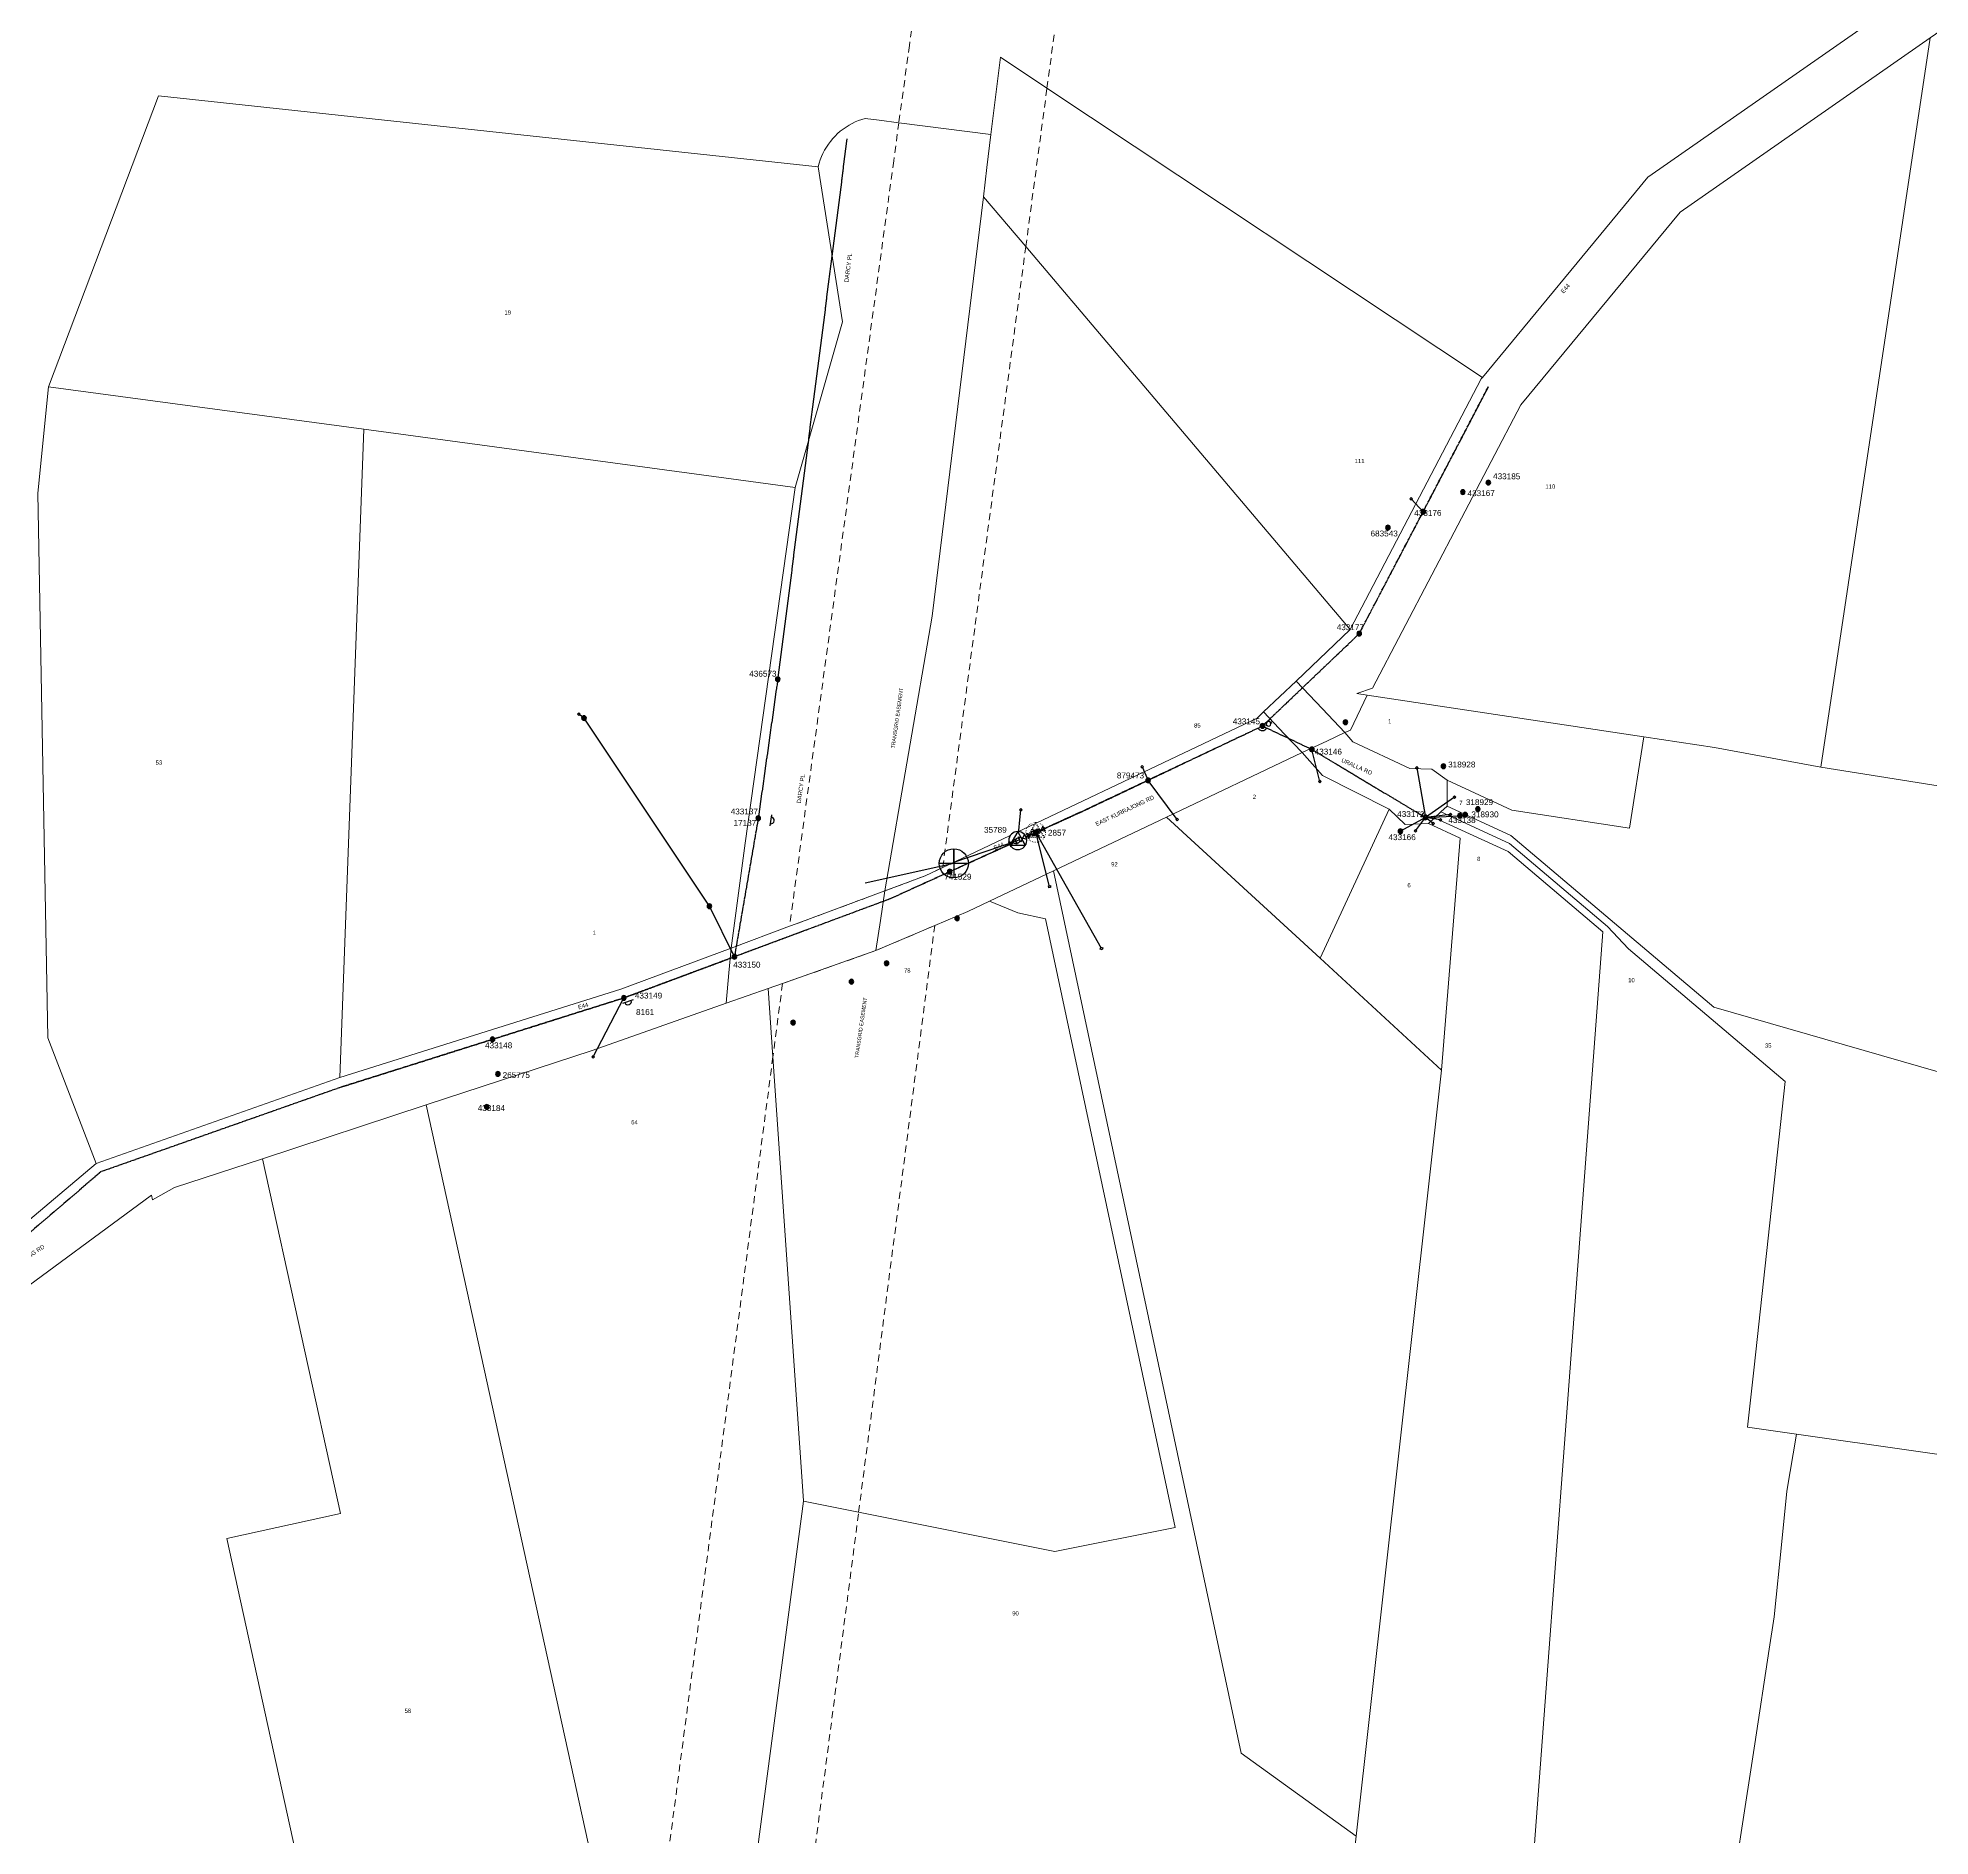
# Model space of a CAD drawing. Header units: metres. Extents: x 285637 to 287404, y 6287682 to 6290348.
# Drawn here: x 285973 to 286781, y 6287911 to 6288680 of the extents above; entities that cross this region are included whole.
import ezdxf
from ezdxf.enums import TextEntityAlignment as Align

# ---------------------------------------------------------------- set-up
doc = ezdxf.new("R2010")
doc.units = ezdxf.units.M
for name, pattern in [('Cable Exist OH', [1, 1, 0]), ('Cable New OH', [6, 4, -2]), ('Dash', [5, 3, -2]), ('DOT', [0.25, 0, -0.25])]:
    doc.linetypes.add(name, pattern=pattern)
for name, color, linetype in [('_User Miscellaneous1', 7, 'Continuous'), ('_User Miscellaneous17', 7, 'Continuous'), ('Equip_LV_EXT', 7, 'Continuous'), ('Equip_LV_NEW', 7, 'Continuous'), ('Equip_SP_HV_EXT', 7, 'Continuous'), ('Equip_SP_LV_EXT', 7, 'Continuous'), ('Mains_HV_EXT', 7, 'Continuous'), ('Mains_LV_EXT', 7, 'Continuous'), ('Services_SP_EXT', 7, 'Continuous'), ('Services_SP_NEW', 7, 'Continuous'), ('Sub_SP_TR_HV_LV_SL_LS_EXT', 7, 'Continuous'), ('Sub_SP_TR_HV_LV_SL_LS_NEW', 7, 'Continuous'), ('SupportsOH_SP_TR_HV_LV_SL_EXT', 7, 'Continuous'), ('SupportsOH_SP_TR_HV_LV_SL_NEW', 7, 'Continuous'), ('SupportsUG_SP_LV_EXT', 7, 'Continuous')]:
    doc.layers.add(name, color=color, linetype=linetype)
for name, color, linetype, lineweight in [('Cadastre Easements_SP_EXT', 7, 'Continuous', 5), ('Cadastre Land Parcels_SP_EXT', 7, 'Continuous', 5), ('Cadastre Roads_SP_EXT', 7, 'Continuous', 5)]:
    doc.layers.add(name, color=color, linetype=linetype, lineweight=lineweight)
doc.styles.add('POLE_LABEL', font='arial.ttf')
doc.styles.get("Standard").update_dxf_attribs({"font": 'arial.ttf'})

# ---------------------------------------------------------------- blocks, each defined once
blk = doc.blocks.new('LV_OH_LINKS_OPEN_EXT')
for p, q in [((-0.17, 4.97), (-0.17, 5.46)), ((-0.17, 3), (-0.17, 2.5)), ((0.17, 4.97), (0.17, 5.46)), ((0.17, 3), (0.17, 2.5))]:
    blk.add_line(p, q)
blk.add_lwpolyline([(0, 2.99, 1), (0, 4.98, 1)], format="xyb", close=True)
at = {"flags": 9}
for tag, p in [('ACTUAL_STATUS', (0, 0)), ('CONSTRUCTED_VOLTAGE', (0, -0.2)), ('OPERATING_VOLTAGE', (0, -0.6)), ('ORIENTATION', (0, -0.8)), ('OWNED_BY', (0, -1)), ('STATE', (0, -1.2)), ('SWITCH_TYPE', (0, -1.4)), ('NO_PHASES', (0, -0.4)), ('USAGE', (0, -1.6)), ('LEGEND', (0, -1.8)), ('NOTES', (0, -2))]:
    blk.add_attdef(tag, text='', height=0.2, dxfattribs=at).set_placement(p, align=Align.MIDDLE_LEFT)
at = {"flags": 1}
blk.add_attdef('Z', (0, 0), '', height=0.2, dxfattribs=at)
blk = doc.blocks.new('LV_OH_LINKS_DISTFUSE_EXT')
for p, q in [((0, 0), (0.96, 0)), ((3.84, 0), (4.8, 0))]:
    blk.add_line(p, q)
blk.add_lwpolyline([(3.84, -1.2), (3.84, 1.2), (0.96, -1.2), (0.96, 1.2)], close=True)
at = {"flags": 9}
for tag, p in [('ACTUAL_STATUS', (0, 0)), ('CONSTRUCTED_VOLTAGE', (0, -0.2)), ('OPERATING_VOLTAGE', (0, -0.6)), ('ORIENTATION', (0, -0.8)), ('OWNED_BY', (0, -1)), ('STATE', (0, -1.2)), ('SWITCH_TYPE', (0, -1.4)), ('NO_PHASES', (0, -0.4)), ('USAGE', (0, -1.6)), ('NOTES', (0, -1.8))]:
    blk.add_attdef(tag, text='', height=0.2, dxfattribs=at).set_placement(p, align=Align.MIDDLE_LEFT)
at = {"flags": 1}
blk.add_attdef('Z', (0, 0), '', height=0.2, dxfattribs=at)
blk = doc.blocks.new('CCP_EXT')
blk.add_wipeout([(0, 0.57), (0.57, 0), (0, -0.57), (-0.57, 0)])
blk.add_lwpolyline([(-0.57, 0), (0, 0.57), (0.57, 0), (0, -0.57), (-0.57, 0)])
at = {"flags": 1}
blk.add_attdef('Z', (0, 0), '', height=0.2, dxfattribs=at)
at = {"flags": 9}
for tag, p in [('CCP_TYPE', (0, 0)), ('CONSTRUCTED_VOLTAGE', (0, -0.2)), ('OPERATING_VOLTAGE', (0, -0.6)), ('ORIENTATION', (0, -0.8)), ('OWNED_BY', (0, -1)), ('STATE', (0, -1.8)), ('NO_PHASES', (0, -0.4)), ('USAGE', (0, -1.2)), ('LEGEND', (0, -1.4)), ('LIFE_SUPPORT', (0, -1.6)), ('NOTES', (0, -2))]:
    blk.add_attdef(tag, text='', height=0.2, dxfattribs=at).set_placement(p, align=Align.MIDDLE_LEFT)
blk = doc.blocks.new('POLE_EXT')
blk.add_hatch(color=256).paths.add_polyline_path([(-1, 0, 1), (1, 0, 1)])
blk.add_lwpolyline([(-1, 0, 1), (1, 0, 1)], format="xyb", close=True)
for tag, height, flags, p in [('pNumber', 2.5, 8, (-17.84, 2.07)), ('OWNED_BY', 0.2, 9, (1.35, -0.4)), ('SPECIAL_USE', 0.2, 9, (1.35, -0.8)), ('STATE', 0.2, 9, (1.35, -1)), ('cLV', 0.2, 9, (1.35, -1.4)), ('hDepth', 0.2, 9, (1.35, -1.6)), ('hDia', 0.2, 9, (1.35, -1.8)), ('cHV', 0.2, 9, (1.35, -2)), ('cLinedev', 0.2, 9, (1.35, -3.4)), ('pExisting', 0.2, 9, (1.35, -3.8)), ('pFooting', 0.2, 9, (1.35, -4.4)), ('pNew', 0.2, 9, (1.35, -4.6)), ('pRelocate', 0.2, 9, (1.35, -5)), ('pRemove', 0.2, 9, (1.35, -5.2)), ('pReplace', 0.2, 9, (1.35, -5.4)), ('pStay', 0.2, 9, (1.35, -5.6)), ('pType', 0.2, 9, (1.35, -5.8)), ('cspan', 0.2, 9, (1.35, -6)), ('STREETNAME', 0.2, 9, (1.35, -6.2)), ('SUBURB', 0.2, 9, (1.35, -6.4)), ('OPERATED_BY', 0.2, 9, (1.36, -7.01)), ('PARENT', 0.2, 9, (1.35, -0.6)), ('USAGE', 0.2, 9, (1.35, -1.2)), ('LBRACKET', 0.2, 9, (1.35, -2.2)), ('LExisting', 0.2, 9, (1.35, -2.4)), ('LANTNUMBER', 0.2, 9, (1.35, -2.6)), ('LOther', 0.2, 9, (1.35, -2.8)), ('LRemove', 0.2, 9, (1.35, -3)), ('LEGEND', 0.2, 9, (1.35, -3.2)), ('LOCATION', 0.2, 9, (1.35, -3.6)), ('PFNUMBER', 0.2, 9, (1.35, -4)), ('NEWPFNUMBER', 0.2, 9, (1.35, -4.2)), ('NOTES', 0.2, 9, (1.35, -6.6)), ('MAINTAINED_BY', 0.2, 9, (1.36, -6.81))]:
    blk.add_attdef(tag, text='', height=height, dxfattribs=dict(flags=flags)).set_placement(p, align=Align.MIDDLE_LEFT)
at = {"style": 'POLE_LABEL'}
for tag, height, flags, p in [('STRUCTURE_PLANT_NUMBER', 0.2, 9, (1.35, 0.03)), ('ASSET_NUM', 2.5, 8, (2, 2)), ('STREET_CODE', 0.2, 9, (1.35, -0.2))]:
    blk.add_attdef(tag, text='', height=height, dxfattribs=dict(at, flags=flags)).set_placement(p, align=Align.MIDDLE_LEFT)
at = {"flags": 1}
blk.add_attdef('Z', (1.35, -7.33), '', height=0.2, dxfattribs=at)
blk = doc.blocks.new('*U20')
blk.add_line((1.19, 2.03), (-3.61, 2.03))
blk.add_lwpolyline([(0.23, 2.03, 0.414214), (-1.21, 3.47, 0.414214), (-2.65, 2.03)], format="xyb")
for tag, height, flags, p in [('STREET_CODE', 0.2, 9, (1.5, 0)), ('ASSET_NUM', 2.5, 8, (2, 2)), ('ACTUAL_STATUS', 0.2, 9, (1.5, -0.2)), ('CONSTRUCTED_VOLTAGE', 0.2, 9, (1.5, -0.4)), ('OPERATING_VOLTAGE', 0.2, 9, (1.5, -0.8)), ('ORIENTATION', 0.2, 9, (1.5, -1)), ('OWNED_BY', 0.2, 9, (1.5, -1.2)), ('OPERATED_BY', 0.2, 9, (1.5, -1.4)), ('STATE', 0.2, 9, (1.5, -1.8)), ('SWITCH_TYPE', 0.2, 9, (1.5, -2)), ('STREETNAME', 0.2, 9, (1.5, -2.8)), ('SUBURB', 0.2, 9, (1.5, -3)), ('Z', 0.2, 1, (1.5, -3.6)), ('NO_PHASES', 0.2, 9, (1.5, -0.6)), ('MAINTAINED_BY', 0.2, 9, (1.5, -1.6)), ('USAGE', 0.2, 9, (1.5, -2.2)), ('LEGEND', 0.2, 9, (1.5, -2.4)), ('LOCATION', 0.2, 9, (1.5, -2.6)), ('NOTES', 0.2, 9, (1.5, -3.2)), ('LABEL_ALIGNMENT', 0.2, 9, (1.5, -3.4))]:
    blk.add_attdef(tag, text='', height=height, dxfattribs=dict(flags=flags)).set_placement(p, align=Align.MIDDLE_LEFT)
blk = doc.blocks.new('HV_USL_CLOSED_EXT')
blk.add_line((2.4, 5.5), (-2.4, 5.5))
blk.add_lwpolyline([(1.44, 5.5, 0.414214), (0, 6.94, 0.414214), (-1.44, 5.5)], format="xyb")
for tag, height, flags, p in [('STREET_CODE', 0.2, 9, (1.5, 0)), ('ASSET_NUM', 2.5, 8, (2, 2)), ('ACTUAL_STATUS', 0.2, 9, (1.5, -0.2)), ('CONSTRUCTED_VOLTAGE', 0.2, 9, (1.5, -0.4)), ('OPERATING_VOLTAGE', 0.2, 9, (1.5, -0.8)), ('ORIENTATION', 0.2, 9, (1.5, -1)), ('OWNED_BY', 0.2, 9, (1.5, -1.2)), ('OPERATED_BY', 0.2, 9, (1.5, -1.4)), ('STATE', 0.2, 9, (1.5, -1.8)), ('SWITCH_TYPE', 0.2, 9, (1.5, -2)), ('STREETNAME', 0.2, 9, (1.5, -2.8)), ('SUBURB', 0.2, 9, (1.5, -3)), ('Z', 0.2, 1, (1.5, -3.6)), ('NO_PHASES', 0.2, 9, (1.5, -0.6)), ('MAINTAINED_BY', 0.2, 9, (1.5, -1.6)), ('USAGE', 0.2, 9, (1.5, -2.2)), ('LEGEND', 0.2, 9, (1.5, -2.4)), ('LOCATION', 0.2, 9, (1.5, -2.6)), ('NOTES', 0.2, 9, (1.5, -3.2)), ('LABEL_ALIGNMENT', 0.2, 9, (1.5, -3.4))]:
    blk.add_attdef(tag, text='', height=height, dxfattribs=dict(flags=flags)).set_placement(p, align=Align.MIDDLE_LEFT)
blk = doc.blocks.new('End Shackle_EXT')
blk.add_wipeout([(0, 0.25), (1.81, 0.25), (1.82, -0.25), (0, -0.25)])
blk.add_line((1.81, -1), (1.81, 1))
at = {"flags": 1}
blk.add_attdef('Z', (0, 0), '', height=0.2, dxfattribs=at)
at = {"flags": 9}
for tag, p in [('CONNECTOR_TYPE', (0, 0)), ('CONSTRUCTED_VOLTAGE', (0, -0.2)), ('OPERATING_VOLTAGE', (0, -0.6)), ('ORIENTATION', (0, -0.8)), ('OWNED_BY', (0, -1)), ('STATE', (0, -1.2)), ('NO_PHASES', (0, -0.4)), ('USAGE', (0, -1.4)), ('NOTES', (0, -1.6))]:
    blk.add_attdef(tag, text='', height=0.2, dxfattribs=at).set_placement(p, align=Align.MIDDLE_LEFT)
blk = doc.blocks.new('CCP_NEW')
blk.add_wipeout([(0, 0.57), (0.57, 0), (0, -0.57), (-0.57, 0)])
blk.add_lwpolyline([(-0.57, 0), (0, 0.57), (0.57, 0), (0, -0.57), (-0.57, 0)])
for tag, flags, p in [('CCP_TYPE', 9, (1.5, 0)), ('ORIENTATION', 9, (1.5, -0.2)), ('STATE', 9, (1.5, -1)), ('OWNED_BY', 9, (1.5, -1.2)), ('OPERATED_BY', 9, (1.5, -1.4)), ('OPERATING_VOLTAGE', 9, (1.5, -1.8)), ('CONSTRUCTED_VOLTAGE', 9, (1.5, -2)), ('Z', 1, (1.5, -2.4)), ('USAGE', 9, (1.5, -0.4)), ('LEGEND', 9, (1.5, -0.6)), ('LIFE_SUPPORT', 9, (1.5, -0.8)), ('MAINTAINED_BY', 9, (1.5, -1.6)), ('NUMBER_OF_PHASES', 9, (1.5, -2.2))]:
    blk.add_attdef(tag, text='', height=0.2, dxfattribs=dict(flags=flags)).set_placement(p, align=Align.MIDDLE_LEFT)
blk = doc.blocks.new('POLE_DEL')
h = blk.add_hatch(color=256)
edge = h.paths.add_edge_path()
edge.add_arc((0, 0), 1, 180, 360)
edge.add_arc((0, 0), 1, 0, 180)
for p, q in [((-1.58, 1.58), (1.58, -1.58)), ((-1.58, -1.58), (1.58, 1.58))]:
    blk.add_line(p, q)
blk.add_lwpolyline([(-1, 0, 1), (1, 0, 1)], format="xyb", close=True)
at = {"flags": 1}
blk.add_attdef('Z', (0, 0), '', height=0.2, dxfattribs=at)
for tag, height, flags, p in [('pNumber', 2.5, 8, (0, 2.07)), ('OWNED_BY', 0.2, 9, (0, -0.4)), ('SPECIAL_USE', 0.2, 9, (0, -0.6)), ('STATE', 0.2, 9, (0, -0.8)), ('cLV', 0.2, 9, (0, -1.2)), ('cHV', 0.2, 9, (0, -1.8)), ('cLinedev', 0.2, 9, (0, -3.2)), ('cspan', 0.2, 9, (0, -5.6)), ('SUBURB', 0.2, 9, (0, -5.8)), ('STREETNAME', 0.2, 9, (0, -6)), ('USAGE', 0.2, 9, (0, -1)), ('hDepth', 0.2, 9, (0, -1.4)), ('hDia', 0.2, 9, (0, -1.6)), ('LBRACKET', 0.2, 9, (0, -2)), ('LExisting', 0.2, 9, (0, -2.2)), ('LANTNUMBER', 0.2, 9, (0, -2.4)), ('LOther', 0.2, 9, (0, -2.6)), ('LRemove', 0.2, 9, (0, -2.8)), ('LEGEND', 0.2, 9, (0, -3)), ('pExisting', 0.2, 9, (0, -3.4)), ('PFNUMBER', 0.2, 9, (0, -3.6)), ('NEWPFNUMBER', 0.2, 9, (0, -3.8)), ('pFooting', 0.2, 9, (0, -4)), ('pNew', 0.2, 9, (0, -4.2)), ('pRelocate', 0.2, 9, (0, -4.6)), ('pRemove', 0.2, 9, (0, -4.8)), ('pReplace', 0.2, 9, (0, -5)), ('pStay', 0.2, 9, (0, -5.2)), ('pType', 0.2, 9, (0, -5.4)), ('LOCATION', 0.2, 9, (0, -6.2)), ('NOTES', 0.2, 9, (0, -6.4))]:
    blk.add_attdef(tag, text='', height=height, dxfattribs=dict(flags=flags)).set_placement(p, align=Align.MIDDLE_LEFT)
at = {"style": 'POLE_LABEL', "flags": 9}
blk.add_attdef('STREET_CODE', text='', height=0.2, dxfattribs=at).set_placement((0, -0.2), align=Align.MIDDLE_LEFT)
blk = doc.blocks.new('SUB_POLE_NEW')
blk.add_wipeout([(-3.84, 0), (-3.81, -0.48), (-3.72, -0.95), (-3.57, -1.41), (-3.37, -1.85), (-3.11, -2.26), (-2.8, -2.63), (-2.45, -2.96), (-2.06, -3.24), (-1.63, -3.47), (-1.19, -3.65), (-0.72, -3.77), (-0.24, -3.83), (0.24, -3.83), (0.72, -3.77), (1.19, -3.65), (1.63, -3.47), (2.06, -3.24), (2.45, -2.96), (2.8, -2.63), (3.11, -2.26), (3.37, -1.85), (3.57, -1.41), (3.72, -0.95), (3.81, -0.48), (3.84, 0), (3.81, 0.48), (3.72, 0.95), (3.57, 1.41), (3.37, 1.85), (3.11, 2.26), (2.8, 2.63), (2.45, 2.96), (2.06, 3.24), (1.63, 3.47), (1.19, 3.65), (0.72, 3.77), (0.24, 3.83), (-0.24, 3.83), (-0.72, 3.77), (-1.19, 3.65), (-1.63, 3.47), (-2.06, 3.24), (-2.45, 2.96), (-2.8, 2.63), (-3.11, 2.26), (-3.37, 1.85), (-3.57, 1.41), (-3.72, 0.95), (-3.81, 0.48)])
blk.add_lwpolyline([(-3.84, 0, 1), (3.84, 0, 1)], format="xyb", close=True)
blk.add_lwpolyline([(1.94, 0.47), (0, 3.84), (-3.33, -1.92), (3.33, -1.92)], close=True)
for tag, height, flags, p in [('STREET_CODE', 0.2, 9, (1.5, 0)), ('ASSET_NUM', 3.5, 8, (2, 2)), ('CONSTRUCTED_VOLTAGE', 0.2, 9, (1.5, -0.2)), ('OPERATING_VOLTAGE', 0.2, 9, (1.5, -0.6)), ('OPERATED_BY', 0.2, 9, (1.5, -0.8)), ('ORIENTATION', 0.2, 9, (1.5, -1.2)), ('OWNED_BY', 0.2, 9, (1.5, -1.4)), ('SECONDARY_VOLTAGE', 0.2, 9, (1.5, -1.6)), ('STATE', 0.2, 9, (1.5, -1.8)), ('SUBSTATION_TYPE', 0.2, 9, (1.5, -2)), ('SUBURB', 0.2, 9, (1.5, -2.6)), ('STREETNAME', 0.2, 9, (1.5, -2.8)), ('Z', 0.2, 1, (1.5, -3.4)), ('NO_PHASES', 0.2, 9, (1.5, -0.4)), ('MAINTAINED_BY', 0.2, 9, (1.5, -1)), ('USAGE', 0.2, 9, (1.5, -2.2)), ('LEGEND', 0.2, 9, (1.5, -2.4)), ('LOCATION', 0.2, 9, (1.5, -3)), ('NOTES', 0.2, 9, (1.5, -3.2))]:
    blk.add_attdef(tag, text='', height=height, dxfattribs=dict(flags=flags)).set_placement(p, align=Align.MIDDLE_LEFT)
blk = doc.blocks.new('LV_OH_LINKS_DISTFUSE_NEW')
for p, q in [((0, 0), (0.96, 0)), ((3.84, 0), (4.8, 0))]:
    blk.add_line(p, q)
blk.add_lwpolyline([(3.84, -1.2), (3.84, 1.2), (0.96, -1.2), (0.96, 1.2)], close=True)
for tag, flags, p in [('ACTUAL_STATUS', 9, (1.5, 0)), ('CONSTRUCTED_VOLTAGE', 9, (1.5, -0.2)), ('OPERATING_VOLTAGE', 9, (1.5, -0.6)), ('ORIENTATION', 9, (1.5, -0.8)), ('OWNED_BY', 9, (1.5, -1)), ('OPERATED_BY', 9, (1.5, -1.2)), ('STATE', 9, (1.5, -1.6)), ('SWITCH_TYPE', 9, (1.5, -1.8)), ('Z', 1, (1.5, -2.6)), ('NO_PHASES', 9, (1.5, -0.4)), ('MAINTAINED_BY', 9, (1.5, -1.4)), ('USAGE', 9, (1.5, -2)), ('LEGEND', 9, (1.5, -2.2)), ('NOTES', 9, (1.5, -2.4))]:
    blk.add_attdef(tag, text='', height=0.2, dxfattribs=dict(flags=flags)).set_placement(p, align=Align.MIDDLE_LEFT)
blk = doc.blocks.new('POLE_NEW')
for tag, height, flags, p in [('pNumber', 2.5, 8, (-17.84, 2.07)), ('OWNED_BY', 0.2, 9, (1.15, -0.4)), ('SPECIAL_USE', 0.2, 9, (1.15, -0.8)), ('STATE', 0.2, 9, (1.15, -1)), ('cLV', 0.2, 9, (1.15, -1.4)), ('hDepth', 0.2, 9, (1.15, -1.6)), ('hDia', 0.2, 9, (1.15, -1.8)), ('cHV', 0.2, 9, (1.15, -2)), ('cLinedev', 0.2, 9, (1.15, -3.4)), ('pExisting', 0.2, 9, (1.15, -3.6)), ('pFooting', 0.2, 9, (1.15, -4.2)), ('pNew', 0.2, 9, (1.15, -4.4)), ('pRelocate', 0.2, 9, (1.15, -4.8)), ('pRemove', 0.2, 9, (1.15, -5)), ('pReplace', 0.2, 9, (1.15, -5.2)), ('pStay', 0.2, 9, (1.15, -5.4)), ('pType', 0.2, 9, (1.15, -5.6)), ('cspan', 0.2, 9, (1.15, -5.8)), ('SUBURB', 0.2, 9, (1.15, -6)), ('STREETNAME', 0.2, 9, (1.15, -6.2)), ('OPERATED_BY', 0.2, 9, (1.15, -6.89)), ('PARENT', 0.2, 9, (1.15, -0.6)), ('USAGE', 0.2, 9, (1.15, -1.2)), ('LBRACKET', 0.2, 9, (1.15, -2.2)), ('LExisting', 0.2, 9, (1.15, -2.4)), ('LANTNUMBER', 0.2, 9, (1.15, -2.6)), ('LOther', 0.2, 9, (1.15, -2.8)), ('LRemove', 0.2, 9, (1.15, -3)), ('LEGEND', 0.2, 9, (1.15, -3.2)), ('PFNUMBER', 0.2, 9, (1.15, -3.8)), ('NEWPFNUMBER', 0.2, 9, (1.15, -4)), ('LOCATION', 0.2, 9, (1.15, -6.4)), ('NOTES', 0.2, 9, (1.15, -6.6)), ('MAINTAINED_BY', 0.2, 9, (1.15, -7.22))]:
    blk.add_attdef(tag, text='', height=height, dxfattribs=dict(flags=flags)).set_placement(p, align=Align.MIDDLE_LEFT)
at = {"style": 'POLE_LABEL'}
for tag, height, flags, p in [('STRUCTURE_PLANT_NUMBER', 0.2, 9, (1.15, 0.09)), ('ASSET_NUM', 2.5, 8, (2, 2)), ('STREET_CODE', 0.2, 9, (1.15, -0.2))]:
    blk.add_attdef(tag, text='', height=height, dxfattribs=dict(at, flags=flags)).set_placement(p, align=Align.MIDDLE_LEFT)
at = {"flags": 1}
blk.add_attdef('Z', (1.15, -7.59), '', height=0.2, dxfattribs=at)
blk.add_wipeout([(0.07, 1), (-0.06, 1), (-0.18, 0.98), (-0.3, 0.95), (-0.42, 0.91), (-0.53, 0.85), (-0.63, 0.77), (-0.73, 0.69), (-0.81, 0.59), (-0.87, 0.49), (-0.93, 0.37), (-0.97, 0.25), (-0.99, 0.13), (-1, 0.01), (-0.99, -0.12), (-0.97, -0.24), (-0.93, -0.36), (-0.88, -0.48), (-0.81, -0.58), (-0.73, -0.68), (-0.64, -0.77), (-0.54, -0.84), (-0.43, -0.9), (-0.31, -0.95), (-0.19, -0.98), (-0.07, -1), (0.06, -1), (0.18, -0.98), (0.3, -0.95), (0.42, -0.91), (0.53, -0.85), (0.63, -0.77), (0.73, -0.69), (0.81, -0.59), (0.87, -0.49), (0.93, -0.37), (0.97, -0.25), (0.99, -0.13), (1, -0.01), (0.99, 0.12), (0.97, 0.24), (0.93, 0.36), (0.88, 0.48), (0.81, 0.58), (0.73, 0.68), (0.64, 0.77), (0.54, 0.84), (0.43, 0.9), (0.31, 0.95), (0.19, 0.98)])
at = {"lineweight": -3}
blk.add_lwpolyline([(-1, 0, 1), (1, 0, 1)], format="xyb", close=True, dxfattribs=at)
blk = doc.blocks.new('SUB_POLE_DEL')
at = {"linetype": 'DOT', "lineweight": 5, "ltscale": 2.5}
blk.add_lwpolyline([(-4.22, 0, 1), (4.22, 0, 1)], format="xyb", close=True, dxfattribs=at)
at = {"linetype": 'DOT', "lineweight": 5, "ltscale": 3}
blk.add_lwpolyline([(-3.66, -2.11), (3.66, -2.11), (0, 4.22)], close=True, dxfattribs=at)
for tag, height, flags, p in [('STREET_CODE', 0.2, 9, (1.5, 0)), ('ASSET_NUM', 2.5, 8, (2, 2)), ('OPERATED_BY', 0.2, 9, (1.5, -0.2)), ('Z', 0.2, 1, (1.5, -0.6)), ('MAINTAINED_BY', 0.2, 9, (1.5, -0.4))]:
    blk.add_attdef(tag, text='', height=height, dxfattribs=dict(flags=flags)).set_placement(p, align=Align.MIDDLE_LEFT)

msp = doc.modelspace()

# ---------------------------------------------------------------- linework, layer by layer
at = {"layer": '_User Miscellaneous17', "linetype": 'Continuous'}
for p, q in [((286364, 6288327), (286364, 6288333.22)), ((286364, 6288333.22), (286364, 6288320.78)), ((286364, 6288327), (286326.18, 6288318.59)), ((286370.22, 6288327), (286357.78, 6288327))]:
    msp.add_line(p, q, dxfattribs=at)
msp.add_circle((286364, 6288327), 6.22, dxfattribs=at)
at = {"layer": 'Cadastre Easements_SP_EXT', "linetype": 'Dash'}
msp.add_lwpolyline([(286296.7, 6288301.17), (286334.52, 6288315.25), (286351.71, 6288321.64), (286359.28, 6288325.24), (286373.16, 6288429.09), (286394.75, 6288590.51), (286403.81, 6288658.23), (286424.84, 6288815.46), (286452.46, 6289021.96), (286479.11, 6289242.75), (286481.03, 6289258.74), (286492.76, 6289356.12), (286494.51, 6289361.37), (286523.64, 6289449.1), (286526.14, 6289456.61), (286551.67, 6289533.41), (286551.84, 6289533.85), (286560.56, 6289560.12), (286591.05, 6289651.79), (286649, 6289826.28), (286678.19, 6289914.14), (286680.63, 6289921.51), (286692.65, 6289957.84), (286695.41, 6289966.12), (286722.45, 6290047.46), (286754.77, 6290144.66), (286782.96, 6290229.43), (286785.2, 6290236.18), (286814.71, 6290325.13), (286815.66, 6290328.01), (286816.61, 6290330.88), (286817.53, 6290333.65), (286822.24, 6290347.74), (286799.67, 6290338.69), (286795.02, 6290336.83), (286790.38, 6290334.97), (286785.74, 6290333.11), (286748.07, 6290318.02), (286723.76, 6290244.8), (286721.51, 6290238.03), (286688.75, 6290139.4), (286660.71, 6290054.99), (286633.64, 6289973.48), (286630.87, 6289965.13), (286618.84, 6289928.8), (286616.41, 6289921.42), (286529.44, 6289659.85), (286524.12, 6289643.86), (286519.42, 6289629.56), (286491.8, 6289546.5), (286464.96, 6289465.79), (286463.83, 6289462.39), (286462.4, 6289458.07), (286433.19, 6289370.08), (286433.16, 6289370), (286417.02, 6289267.6), (286414.35, 6289250.64), (286394.38, 6289043.43), (286392.98, 6289028.94), (286353.33, 6288737.43), (286345.04, 6288676.51), (286340.55, 6288643.48), (286338.33, 6288627.16), (286293.84, 6288300.11), (286296.7, 6288301.17)], close=True, dxfattribs=at)
at = {"layer": 'Cadastre Land Parcels_SP_EXT', "linetype": 'Continuous'}
for points in [[(286734.33, 6288368.15), (286781.04, 6288679.74), (286674.21, 6288605.26), (286606.18, 6288522.9), (286542.87, 6288401.82), (286536.12, 6288399.59), (286540.6, 6288398.92), (286658.69, 6288381.13), (286688.98, 6288376.56), (286734.33, 6288368.15)], [(286589.33, 6288534.09), (286589.78, 6288534.64), (286403.81, 6288658.23), (286383.93, 6288671.44), (286379.89, 6288638.39), (286378.17, 6288624.31), (286376.65, 6288611.86), (286394.75, 6288590.51), (286533.34, 6288427), (286589.33, 6288534.09)], [(286306.1, 6288624.68), (286024.35, 6288655.01), (285977.3, 6288530.69), (286111.96, 6288512.52), (286296.27, 6288487.64), (286316.47, 6288558.36), (286306.1, 6288624.68)], [(286351.71, 6288321.64), (286359.28, 6288325.24), (286493.53, 6288389.05), (286496.29, 6288391.69), (286510.17, 6288404.92), (286533.34, 6288427), (286394.75, 6288590.51), (286376.65, 6288611.86), (286354.73, 6288432.62), (286334.52, 6288315.25), (286351.71, 6288321.64)], [(286111.96, 6288512.52), (285977.3, 6288530.69), (285972.77, 6288485.2), (285977.05, 6288252.47), (285997.73, 6288198.76), (286101.79, 6288235.44), (286111.96, 6288512.52)], [(286296.27, 6288487.64), (286111.96, 6288512.52), (286101.79, 6288235.44), (286221.76, 6288273.28), (286268.89, 6288290.82), (286274.94, 6288335.7), (286296.27, 6288487.64)], [(286658.69, 6288381.13), (286540.6, 6288398.92), (286533.41, 6288383.85), (286531.09, 6288382.97), (286534.46, 6288379), (286558.76, 6288367.56), (286568.21, 6288367.32), (286574.76, 6288362.49), (286602.39, 6288349.8), (286652.61, 6288342.02), (286658.69, 6288381.13)], [(286967.87, 6288330.93), (286734.33, 6288368.15), (286688.98, 6288376.56), (286658.69, 6288381.13), (286652.61, 6288342.02), (286602.39, 6288349.8), (286574.76, 6288362.49), (286574.71, 6288351.45), (286601.98, 6288338.92), (286688.67, 6288265.55), (286800.29, 6288233.32), (286895.47, 6288199.39), (286947.61, 6288190.69), (286967.87, 6288330.93)], [(286549.99, 6288350.13), (286521.54, 6288364.5), (286512.84, 6288374.33), (286454.8, 6288346.76), (286520.49, 6288286.48), (286549.99, 6288350.13)], [(286572.31, 6288238.62), (286580.36, 6288337.78), (286566.73, 6288344.05), (286556.77, 6288343.61), (286549.99, 6288350.13), (286520.49, 6288286.48), (286572.31, 6288238.62)], [(286724, 6288083.1), (286703.01, 6288086.09), (286705.81, 6288111.81), (286719.17, 6288233.84), (286652.26, 6288290.47), (286643.21, 6288300.1), (286601.36, 6288335.52), (286572.05, 6288348.98), (286569.39, 6288346.51), (286600.75, 6288332.11), (286641.29, 6288297.79), (286600.98, 6287759.75), (286619.66, 6287756.89), (286675.21, 6287748.38), (286693.99, 6287871.17), (286700.09, 6287911.08), (286706.15, 6287950.73), (286712.34, 6287991.23), (286714.47, 6288005.11), (286717.71, 6288037.25), (286719.88, 6288058.79), (286724, 6288083.1)], [(286947.61, 6288190.69), (286895.47, 6288199.39), (286800.29, 6288233.32), (286688.67, 6288265.55), (286601.98, 6288338.92), (286574.71, 6288351.45), (286572.05, 6288348.98), (286601.36, 6288335.52), (286643.21, 6288300.1), (286652.26, 6288290.47), (286719.17, 6288233.84), (286705.81, 6288111.81), (286703.01, 6288086.09), (286724, 6288083.1), (286927.87, 6288054.05), (286947.61, 6288190.69)], [(286572.31, 6288238.62), (286520.49, 6288286.48), (286454.8, 6288346.76), (286406.52, 6288323.83), (286486.8, 6287946.85), (286535.89, 6287911.35), (286572.31, 6288238.62)], [(286600.98, 6287759.75), (286641.29, 6288297.79), (286600.75, 6288332.11), (286569.39, 6288346.51), (286566.73, 6288344.05), (286580.36, 6288337.78), (286572.31, 6288238.62), (286535.89, 6287911.35), (286533.8, 6287892.63), (286520.45, 6287772.58), (286557.76, 6287766.64), (286600.98, 6287759.75)], [(286406.52, 6288323.83), (286379.31, 6288310.9), (286391.29, 6288305.81), (286403.11, 6288303.32), (286458.49, 6288043.28), (286407.21, 6288032.95), (286323.36, 6288049.75), (286299.77, 6288054.48), (286269.1, 6287821.61), (286267.11, 6287806.46), (286291.39, 6287803.15), (286368.5, 6287792.67), (286388.78, 6287789.91), (286401.81, 6287907.14), (286533.8, 6287892.63), (286535.89, 6287911.35), (286486.8, 6287946.85), (286406.52, 6288323.83)], [(286458.49, 6288043.28), (286403.11, 6288303.32), (286391.29, 6288305.81), (286379.31, 6288310.9), (286370.01, 6288306.48), (286355.86, 6288300.44), (286330.75, 6288289.73), (286290.86, 6288275.7), (286284.73, 6288273.54), (286286.74, 6288244.32), (286299.78, 6288054.59), (286299.77, 6288054.48), (286323.36, 6288049.75), (286407.21, 6288032.95), (286458.49, 6288043.28)], [(286230.15, 6287813.26), (286233.89, 6287814.06), (286269.1, 6287821.61), (286299.77, 6288054.48), (286299.78, 6288054.59), (286286.74, 6288244.32), (286284.73, 6288273.54), (286266.77, 6288267.23), (286209.58, 6288247.11), (286138.6, 6288223.78), (286228.78, 6287812.97), (286230.15, 6287813.26)], [(286228.78, 6287812.97), (286138.6, 6288223.78), (286068.76, 6288200.83), (286102.06, 6288049.18), (286053.48, 6288038.51), (286108.65, 6287787.21), (286150.53, 6287796.19), (286184.63, 6287803.5), (286228.78, 6287812.97)]]:
    msp.add_lwpolyline(points, close=True, dxfattribs=at)
at = {"layer": 'Cadastre Roads_SP_EXT', "linetype": 'Continuous'}
msp.add_lwpolyline([(286293.84, 6288300.11), (286296.7, 6288301.17), (286334.52, 6288315.25), (286354.73, 6288432.62), (286376.65, 6288611.86), (286378.17, 6288624.31), (286379.89, 6288638.39), (286340.55, 6288643.48), (286332.15, 6288644.57), (286326.19, 6288645.34), (286324.74, 6288644.91), (286323.32, 6288644.4), (286321.92, 6288643.81), (286320.56, 6288643.15), (286319.24, 6288642.42), (286317.96, 6288641.62), (286316.72, 6288640.75), (286315.53, 6288639.82), (286314.39, 6288638.82), (286313.31, 6288637.77), (286312.28, 6288636.66), (286311.32, 6288635.49), (286310.42, 6288634.28), (286309.59, 6288633.02), (286308.82, 6288631.71), (286308.13, 6288630.37), (286307.51, 6288628.99), (286306.96, 6288627.58), (286306.49, 6288626.14), (286306.1, 6288624.68), (286316.47, 6288558.36), (286296.27, 6288487.64), (286274.94, 6288335.7), (286268.89, 6288290.82), (286293.84, 6288300.11)], close=True, dxfattribs=at)
at = {"layer": 'Mains_HV_EXT', "linetype": 'Cable Exist OH'}
for points in [[(286318.34, 6288636.61), (286288.8, 6288405.68), (286280.46, 6288346.26)], [(286280.46, 6288346.26), (286270.28, 6288287.08)], [(286335.91, 6288311.51), (286270.28, 6288287.08)], [(286270.28, 6288287.08), (286223.06, 6288269.51)]]:
    msp.add_lwpolyline(points, dxfattribs=at)
at = {"layer": 'Mains_LV_EXT', "linetype": 'Cable Exist OH'}
for points in [[(286564.5, 6288477.24), (286592.34, 6288530.55)], [(286495.83, 6288385.72), (286537.2, 6288425.16), (286564.5, 6288477.24)], [(286495.83, 6288385.72), (286516.98, 6288375.69)], [(286335.91, 6288311.51), (286301.98, 6288298.88), (286270.28, 6288287.08)], [(286223.06, 6288269.51), (286270.28, 6288287.08)]]:
    msp.add_lwpolyline(points, dxfattribs=at)
at = {"layer": 'Mains_LV_EXT', "linetype": 'Continuous'}
msp.add_lwpolyline([(286494.02, 6288384.86, 0.648073), (286497.61, 6288384.88)], format="xyb", dxfattribs=at)

# ---------------------------------------------------------------- block references
at = {"layer": 'Equip_LV_EXT'}
for p, rotation in [((286399.02, 6288340.29), 204.6710076896356), ((286399.06, 6288340.27), 24.26523948367366)]:
    msp.add_blockref('LV_OH_LINKS_DISTFUSE_EXT', p, dxfattribs=dict(at, rotation=rotation))
at = {"layer": 'Equip_SP_HV_EXT'}
ref = msp.add_blockref('HV_USL_CLOSED_EXT', (286280.46, 6288346.26), dxfattribs=dict(at, rotation=260.8657945922108))
ref.add_attrib('ASSET_NUM', '17137', dxfattribs={"layer": '0', "height": 2.5}).set_placement((286279.63, 6288342.34), align=Align.BOTTOM_RIGHT)
ref = msp.add_blockref('*U20', (286223.06, 6288269.51), dxfattribs=dict(at, rotation=199.2439218023273))
ref.add_attrib('ASSET_NUM', '8161', dxfattribs={"layer": '0', "height": 2.5}).set_placement((286232.16, 6288261.48), align=Align.BOTTOM_CENTER)
at = {"layer": 'Equip_SP_LV_EXT', "rotation": 118.705952517771}
msp.add_blockref('LV_OH_LINKS_OPEN_EXT', (286501.97, 6288388.54), dxfattribs=at)
at = {"layer": 'SupportsOH_SP_TR_HV_LV_SL_EXT'}
ref = msp.add_blockref('POLE_EXT', (286581.43, 6288485.65), dxfattribs=at)
ref.add_attrib('ASSET_NUM', '433167', dxfattribs={"layer": '0', "height": 2.5, "rotation": 0.39158, "style": 'POLE_LABEL'}).set_placement((286583.43, 6288486.4), align=Align.TOP_LEFT)
ref = msp.add_blockref('POLE_EXT', (286592.32, 6288489.69), dxfattribs=at)
ref.add_attrib('ASSET_NUM', '433185', dxfattribs={"layer": '0', "height": 2.5, "rotation": 359.46385, "style": 'POLE_LABEL'}).set_placement((286594.32, 6288490.44), align=Align.BOTTOM_LEFT)
ref = msp.add_blockref('POLE_EXT', (286549.44, 6288470.46), dxfattribs=at)
ref.add_attrib('ASSET_NUM', '683543', dxfattribs={"layer": '0', "height": 2.5, "style": 'POLE_LABEL'}).set_placement((286547.83, 6288469.2), align=Align.TOP_CENTER)
ref = msp.add_blockref('POLE_EXT', (286537.2, 6288425.16), dxfattribs=at)
ref.add_attrib('ASSET_NUM', '433177', dxfattribs={"layer": '0', "height": 2.5, "style": 'POLE_LABEL'}).set_placement((286539.2, 6288425.91), align=Align.BOTTOM_RIGHT)
ref = msp.add_blockref('POLE_EXT', (286288.8, 6288405.68), dxfattribs=at)
ref.add_attrib('ASSET_NUM', '436573', dxfattribs={"layer": '0', "height": 2.5, "style": 'POLE_LABEL'}).set_placement((286288.29, 6288406.04), align=Align.BOTTOM_RIGHT)
ref = msp.add_blockref('POLE_EXT', (286495.83, 6288385.72), dxfattribs=at)
ref.add_attrib('ASSET_NUM', '433145', dxfattribs={"layer": '0', "height": 2.5, "style": 'POLE_LABEL'}).set_placement((286494.8, 6288385.69), align=Align.BOTTOM_RIGHT)
for p in [(286531.28, 6288387.29), (286399.03, 6288340.2), (286259.64, 6288308.68), (286365.4, 6288303.52), (286335.3, 6288284.31), (286320.29, 6288276.46), (286295.38, 6288259)]:
    msp.add_blockref('POLE_EXT', p, dxfattribs=at)
ref = msp.add_blockref('POLE_EXT', (286516.98, 6288375.69), dxfattribs=at)
ref.add_attrib('ASSET_NUM', '433146', dxfattribs={"layer": '0', "height": 2.5, "style": 'POLE_LABEL'}).set_placement((286523.96, 6288376.02), align=Align.TOP_CENTER)
ref = msp.add_blockref('POLE_EXT', (286573.15, 6288368.5), dxfattribs=at)
ref.add_attrib('ASSET_NUM', '318928', dxfattribs={"layer": '0', "height": 2.5, "style": 'POLE_LABEL'}).set_placement((286575.15, 6288369.25), align=Align.MIDDLE_LEFT)
ref = msp.add_blockref('POLE_EXT', (286280.46, 6288346.26), dxfattribs=at)
ref.add_attrib('ASSET_NUM', '433137', dxfattribs={"layer": '0', "height": 2.5, "style": 'POLE_LABEL'}).set_placement((286280.35, 6288347.17), align=Align.BOTTOM_RIGHT)
ref = msp.add_blockref('POLE_EXT', (286582.45, 6288347.77), dxfattribs=at)
ref.add_attrib('ASSET_NUM', '318930', dxfattribs={"layer": '0', "height": 2.5, "style": 'POLE_LABEL'}).set_placement((286585.06, 6288347.94), align=Align.MIDDLE_LEFT)
ref = msp.add_blockref('POLE_EXT', (286587.84, 6288350.19), dxfattribs=at)
ref.add_attrib('ASSET_NUM', '318929', dxfattribs={"layer": '0', "height": 2.5, "style": 'POLE_LABEL'}).set_placement((286582.71, 6288353.16), align=Align.MIDDLE_LEFT)
ref = msp.add_blockref('POLE_EXT', (286362.26, 6288323.51), dxfattribs=at)
ref.add_attrib('ASSET_NUM', '741529', dxfattribs={"layer": '0', "height": 2.5, "style": 'POLE_LABEL'}).set_placement((286365.73, 6288319.31), align=Align.BOTTOM_CENTER)
ref = msp.add_blockref('POLE_EXT', (286270.28, 6288287.08), dxfattribs=at)
ref.add_attrib('ASSET_NUM', '433150', dxfattribs={"layer": '0', "height": 2.5, "style": 'POLE_LABEL'}).set_placement((286275.62, 6288284.97), align=Align.TOP_CENTER)
ref = msp.add_blockref('POLE_EXT', (286223.06, 6288269.51), dxfattribs=at)
ref.add_attrib('ASSET_NUM', '433149', dxfattribs={"layer": '0', "height": 2.5, "style": 'POLE_LABEL'}).set_placement((286233.62, 6288268.52), align=Align.BOTTOM_CENTER)
ref = msp.add_blockref('POLE_EXT', (286167.01, 6288251.82), dxfattribs=at)
ref.add_attrib('ASSET_NUM', '433148', dxfattribs={"layer": '0', "height": 2.5, "rotation": 0.02141, "style": 'POLE_LABEL'}).set_placement((286169.59, 6288247.26), align=Align.BOTTOM_CENTER)
ref = msp.add_blockref('POLE_EXT', (286169.29, 6288237.03), dxfattribs=at)
ref.add_attrib('ASSET_NUM', '265775', dxfattribs={"layer": '0', "height": 2.5, "style": 'POLE_LABEL'}).set_placement((286171.29, 6288237.78), align=Align.TOP_LEFT)
ref = msp.add_blockref('POLE_EXT', (286164.49, 6288222.96), dxfattribs=at)
ref.add_attrib('ASSET_NUM', '433184', dxfattribs={"layer": '0', "height": 2.5, "style": 'POLE_LABEL'}).set_placement((286166.49, 6288223.71), align=Align.TOP_CENTER)
at = {"layer": 'SupportsUG_SP_LV_EXT'}
msp.add_blockref('POLE_DEL', (286399.03, 6288340.2), dxfattribs=at)

# ---------------------------------------------------------------- texts
at = {"layer": 'Cadastre Easements_SP_EXT', "char_height": 1.6, "attachment_point": 1, "rotation": 81.82103}
for width, insert in [(30.604, (286337.16, 6288376.25)), (26.434, (286321.68, 6288244.01))]:
    msp.add_mtext_dynamic_manual_height_columns('TRANSGRID EASEMENT', width=width, gutter_width=4, heights=[0], dxfattribs=dict(at, insert=insert))
at = {"layer": 'Cadastre Land Parcels_SP_EXT'}
for s, p in [('19', (286172.07, 6288561.48)), ('111', (286535.24, 6288498.03)), ('110', (286616.69, 6288487.11)), ('85', (286466.64, 6288385.05)), ('1', (286549.5, 6288386.84)), ('53', (286023.1, 6288369.18)), ('2', (286491.71, 6288354.54)), ('7', (286579.9, 6288351.93)), ('92', (286431.23, 6288325.72)), ('8', (286587.53, 6288328)), ('6', (286557.77, 6288316.78)), ('1', (286209.77, 6288296.47)), ('78', (286342.72, 6288280.34)), ('10', (286652.05, 6288276.2)), ('35', (286710.47, 6288248.26)), ('64', (286226.21, 6288215.48)), ('90', (286388.96, 6288005.65)), ('58', (286129.44, 6287964.02))]:
    msp.add_text(s, height=1.8, dxfattribs=at).set_placement(p)
at = {"layer": 'Cadastre Roads_SP_EXT'}
for s, rotation, p in [('DARCY PL', 82.52039, (286318.98, 6288575.18)), ('DARCY PL', 81.82103, (286298.62, 6288352.51)), ('URALLA RD', 335.80701, (286529.35, 6288370.44)), ('EAST KURRAJONG RD', 25.41497, (286425.03, 6288342.86)), ('EAST KURRAJONG RD', 33.5897, (285953.06, 6288147.62))]:
    msp.add_text(s, height=1.8, rotation=rotation, dxfattribs=at).set_placement(p)
at = {"layer": 'Mains_LV_EXT'}
for rotation, p in [(49.35276, (286624.46, 6288570.35)), (23.80098, (286381.54, 6288332.68)), (16.4098, (286203.75, 6288264.58))]:
    msp.add_text('E44', height=1.8, rotation=rotation, dxfattribs=at).set_placement(p)

# ---------------------------------------------------------------- next in the draw order: block references
at = {"layer": 'Services_SP_EXT'}
for p in [(286559.35, 6288482.81), (286203.8, 6288390.72), (286561.73, 6288367.87), (286520.32, 6288361.96), (286577.94, 6288355.24), (286459.42, 6288345.7), (286561.26, 6288340.87), (286568.69, 6288344.05), (286576.12, 6288347.87), (286209.91, 6288244.32)]:
    msp.add_blockref('CCP_EXT', p, dxfattribs=at)
for p, rotation in [((286444.51, 6288368.2), 90.0000000000002), ((286404.92, 6288317.06), 320.6408545502727), ((286427.08, 6288290.63), 296.375615066599)]:
    msp.add_blockref('CCP_EXT', p, dxfattribs=dict(at, rotation=rotation))

# ---------------------------------------------------------------- next in the draw order: linework, layer by layer
at = {"layer": 'Cadastre Easements_SP_EXT', "linetype": 'Dash'}
msp.add_lwpolyline([(286251.6, 6287700.87), (286254.5, 6287702.28), (286279.17, 6287708.81), (286291.39, 6287803.15), (286323.36, 6288049.75), (286355.86, 6288300.44), (286330.75, 6288289.73), (286290.86, 6288275.7), (286286.74, 6288244.32), (286230.15, 6287813.26), (286212.92, 6287681.98), (286251.6, 6287700.87)], close=True, dxfattribs=at)
at = {"layer": 'Cadastre Roads_SP_EXT', "linetype": 'Continuous'}
for points in [[(287393.39, 6288880.39), (287363.18, 6288872.94), (287356.55, 6288871.31), (287281.39, 6288889.85), (287265.63, 6288887.12), (287262, 6288886.49), (287258.38, 6288885.86), (287251.79, 6288884.72), (287161.8, 6288869.14), (287161.78, 6288869.13), (287089.15, 6288829.29), (287076.85, 6288822.54), (287070.48, 6288820.73), (287064.06, 6288818.9), (287056.59, 6288816.78), (286951, 6288786.75), (286863.76, 6288761.94), (286832.88, 6288740.41), (286825.21, 6288735.06), (286745.84, 6288679.72), (286665.55, 6288623.74), (286660.46, 6288620.19), (286655.17, 6288613.79), (286589.78, 6288534.64), (286589.33, 6288534.09), (286533.34, 6288427), (286510.17, 6288404.92), (286521.54, 6288393), (286531.09, 6288382.97), (286533.41, 6288383.85), (286540.6, 6288398.92), (286536.12, 6288399.59), (286542.87, 6288401.82), (286606.18, 6288522.9), (286674.21, 6288605.26), (286781.04, 6288679.74), (286787.81, 6288684.46), (286872.5, 6288743.51), (286912.73, 6288754.95), (287084.54, 6288803.81), (287152.39, 6288841.04), (287153.7, 6288841.75), (287168.52, 6288849.88), (287177.55, 6288851.45), (287280.37, 6288869.26), (287318.64, 6288858.94), (287363.68, 6288846.79), (287389.17, 6288839.92), (287404.13, 6288847.09), (287401.32, 6288864.11), (287398.48, 6288881.26), (287393.39, 6288880.39)], [(286512.84, 6288374.33), (286505.28, 6288382.26), (286496.29, 6288391.69), (286493.53, 6288389.05), (286359.28, 6288325.24), (286351.71, 6288321.64), (286334.52, 6288315.25), (286332.64, 6288302.56), (286330.75, 6288289.73), (286355.86, 6288300.44), (286370.01, 6288306.48), (286379.31, 6288310.9), (286406.52, 6288323.83), (286454.8, 6288346.76), (286512.84, 6288374.33)], [(286031.14, 6288188.47), (286068.76, 6288200.83), (286138.6, 6288223.78), (286209.58, 6288247.11), (286266.77, 6288267.23), (286267.94, 6288280.22), (286268.89, 6288290.82), (286221.76, 6288273.28), (286101.79, 6288235.44), (285997.73, 6288198.76), (285944.59, 6288154.11), (285873.86, 6288088.93), (285727.99, 6287954.51), (285727.86, 6287948.2), (285688.81, 6287912.63), (285664.15, 6287892.82), (285642.18, 6287879.92), (285640.75, 6287870.75), (285637.24, 6287848.23), (285673.64, 6287865.61), (285684.44, 6287872.53), (285695.71, 6287879.76), (285724.42, 6287910.77), (285748.26, 6287945.51), (285812.36, 6288004.51), (285925.08, 6288108.27), (285957.93, 6288138.51), (286021.27, 6288185.23), (286021.7, 6288183.27), (286031.14, 6288188.47)]]:
    msp.add_lwpolyline(points, close=True, dxfattribs=at)
at = {"layer": 'Mains_HV_EXT', "linetype": 'Cable Exist OH'}
msp.add_lwpolyline([(286223.06, 6288269.51), (286102.54, 6288231.47), (285999.74, 6288195.24), (285935.27, 6288140.09), (285824.62, 6288038.13)], dxfattribs=at)
at = {"layer": 'Mains_LV_EXT', "linetype": 'Cable Exist OH'}
for points in [[(286419.13, 6288349.27), (286495.83, 6288385.72)], [(286335.91, 6288311.51), (286419.13, 6288349.27)], [(286102.54, 6288231.47), (286167.01, 6288251.82), (286223.06, 6288269.51)]]:
    msp.add_lwpolyline(points, dxfattribs=at)
at = {"layer": 'Services_SP_EXT'}
for points in [[(286559.35, 6288482.81), (286564.5, 6288477.24)], [(286270.28, 6288287.08), (286259.64, 6288308.68), (286206.05, 6288389.07), (286203.8, 6288390.72)], [(286520.32, 6288361.96), (286516.98, 6288375.69)], [(286444.51, 6288368.2), (286446.99, 6288362.46)], [(286561.73, 6288367.87), (286565.45, 6288346.62)], [(286459.42, 6288345.7), (286446.99, 6288362.46)], [(286565.45, 6288346.62), (286554.76, 6288340.7)], [(286561.26, 6288340.87), (286565.45, 6288346.62)], [(286427.08, 6288290.63), (286399.1, 6288340.31)], [(286404.92, 6288317.06), (286399.11, 6288340.32)], [(286209.91, 6288244.32), (286223.06, 6288269.51)]]:
    msp.add_lwpolyline(points, dxfattribs=at)

# ---------------------------------------------------------------- next in the draw order: block references
msp.add_blockref('CCP_EXT', (286571.89, 6288345.55), dxfattribs=at)
at = {"layer": 'SupportsOH_SP_TR_HV_LV_SL_EXT'}
ref = msp.add_blockref('POLE_EXT', (286564.5, 6288477.24), dxfattribs=at)
ref.add_attrib('ASSET_NUM', '433176', dxfattribs={"layer": '0', "height": 2.5, "style": 'POLE_LABEL'}).set_placement((286566.5, 6288477.99), align=Align.TOP_CENTER)
msp.add_blockref('POLE_EXT', (286206.05, 6288389.07), dxfattribs=at)
ref = msp.add_blockref('POLE_EXT', (286446.99, 6288362.46), dxfattribs=at)
ref.add_attrib('ASSET_NUM', '879473', dxfattribs={"layer": '0', "height": 2.5, "style": 'POLE_LABEL'}).set_placement((286445.3, 6288362.57), align=Align.BOTTOM_RIGHT)
ref = msp.add_blockref('POLE_EXT', (286565.45, 6288346.62), dxfattribs=dict(at, rotation=0.003101247748247713))
ref.add_attrib('ASSET_NUM', '433172', dxfattribs={"layer": '0', "height": 2.5, "rotation": 359.58572, "style": 'POLE_LABEL'}).set_placement((286559.23, 6288349.33), align=Align.TOP_CENTER)
ref = msp.add_blockref('POLE_EXT', (286554.76, 6288340.7), dxfattribs=at)
ref.add_attrib('ASSET_NUM', '433166', dxfattribs={"layer": '0', "height": 2.5, "style": 'POLE_LABEL'}).set_placement((286555.5, 6288339.44), align=Align.TOP_CENTER)

# ---------------------------------------------------------------- next in the draw order: linework, layer by layer
at = {"layer": 'Cadastre Roads_SP_EXT', "linetype": 'Continuous'}
msp.add_lwpolyline([(286574.76, 6288362.49), (286568.21, 6288367.32), (286558.76, 6288367.56), (286534.46, 6288379), (286531.09, 6288382.97), (286523.28, 6288379.27), (286512.84, 6288374.33), (286521.54, 6288364.5), (286549.99, 6288350.13), (286556.77, 6288343.61), (286566.73, 6288344.05), (286569.39, 6288346.51), (286572.05, 6288348.98), (286574.71, 6288351.45), (286574.76, 6288362.49)], close=True, dxfattribs=at)
at = {"layer": 'Services_SP_EXT'}
for points in [[(286577.94, 6288355.24), (286565.45, 6288346.62)], [(286576.12, 6288347.87), (286565.45, 6288346.62)], [(286565.45, 6288346.62), (286580.21, 6288347.34)], [(286568.69, 6288344.05), (286565.45, 6288346.62)], [(286571.89, 6288345.55), (286565.45, 6288346.62)]]:
    msp.add_lwpolyline(points, dxfattribs=at)

# ---------------------------------------------------------------- next in the draw order: block references
at = {"layer": 'SupportsOH_SP_TR_HV_LV_SL_EXT'}
ref = msp.add_blockref('POLE_EXT', (286580.21, 6288347.34), dxfattribs=at)
ref.add_attrib('ASSET_NUM', '433138', dxfattribs={"layer": '0', "height": 2.5, "style": 'POLE_LABEL'}).set_placement((286575.24, 6288343.5), align=Align.BOTTOM_LEFT)

# ---------------------------------------------------------------- next in the draw order: block references
at = {"layer": 'Mains_LV_EXT', "rotation": 148.0015465713789}
msp.add_blockref('End Shackle_EXT', (286565.45, 6288346.62), dxfattribs=at)

# ---------------------------------------------------------------- next in the draw order: linework, layer by layer
at = {"layer": 'Mains_HV_EXT', "linetype": 'Cable Exist OH'}
msp.add_lwpolyline([(286335.91, 6288311.51), (286419.05, 6288349.38), (286495.83, 6288385.72), (286537.2, 6288425.16), (286564.49, 6288477.3), (286592.39, 6288530.76)], dxfattribs=at)
at = {"layer": 'Mains_LV_EXT', "linetype": 'Cable Exist OH'}
msp.add_lwpolyline([(286516.98, 6288375.69), (286565.45, 6288346.62)], dxfattribs=at)

# ---------------------------------------------------------------- next in the draw order: block references
at = {"layer": 'Services_SP_NEW'}
msp.add_blockref('CCP_NEW', (286392.59, 6288349.95), dxfattribs=at)

# ---------------------------------------------------------------- next in the draw order: linework, layer by layer
at = {"layer": '_User Miscellaneous1', "flags": 128}
msp.add_lwpolyline([(286391.33, 6288336.75), (286392.59, 6288349.95)], dxfattribs=at)

# ---------------------------------------------------------------- next in the draw order: block references
at = {"layer": 'Sub_SP_TR_HV_LV_SL_LS_NEW', "linetype": 'Cable New OH'}
ref = msp.add_blockref('SUB_POLE_NEW', (286391.33, 6288336.75), dxfattribs=at)
ref.add_attrib('ASSET_NUM', '35789', dxfattribs={"layer": '0', "height": 2.5}).set_placement((286376.9, 6288341.33), align=Align.MIDDLE_LEFT)

# ---------------------------------------------------------------- next in the draw order: block references
at = {"layer": 'SupportsOH_SP_TR_HV_LV_SL_NEW'}
msp.add_blockref('POLE_NEW', (286391.28, 6288336.73), dxfattribs=at)

# ---------------------------------------------------------------- next in the draw order: linework, layer by layer
at = {"layer": '_User Miscellaneous17', "linetype": 'Continuous'}
msp.add_line((286364, 6288327.49), (286391.28, 6288336.73), dxfattribs=at)

# ---------------------------------------------------------------- next in the draw order: block references
at = {"layer": 'Equip_LV_NEW', "linetype": 'Cable New OH'}
for p, rotation in [((286391.33, 6288336.75), 204.489677847375), ((286391.28, 6288336.78), 24.82643302632212)]:
    msp.add_blockref('LV_OH_LINKS_DISTFUSE_NEW', p, dxfattribs=dict(at, rotation=rotation))
at = {"layer": 'Sub_SP_TR_HV_LV_SL_LS_EXT', "linetype": 'Continuous'}
ref = msp.add_blockref('SUB_POLE_DEL', (286398.99, 6288340.24), dxfattribs=at)
ref.add_attrib('ASSET_NUM', '2857', dxfattribs={"layer": '0', "height": 2.5}).set_placement((286404.2, 6288340.09), align=Align.MIDDLE_LEFT)

doc.saveas('drawing.dxf')
